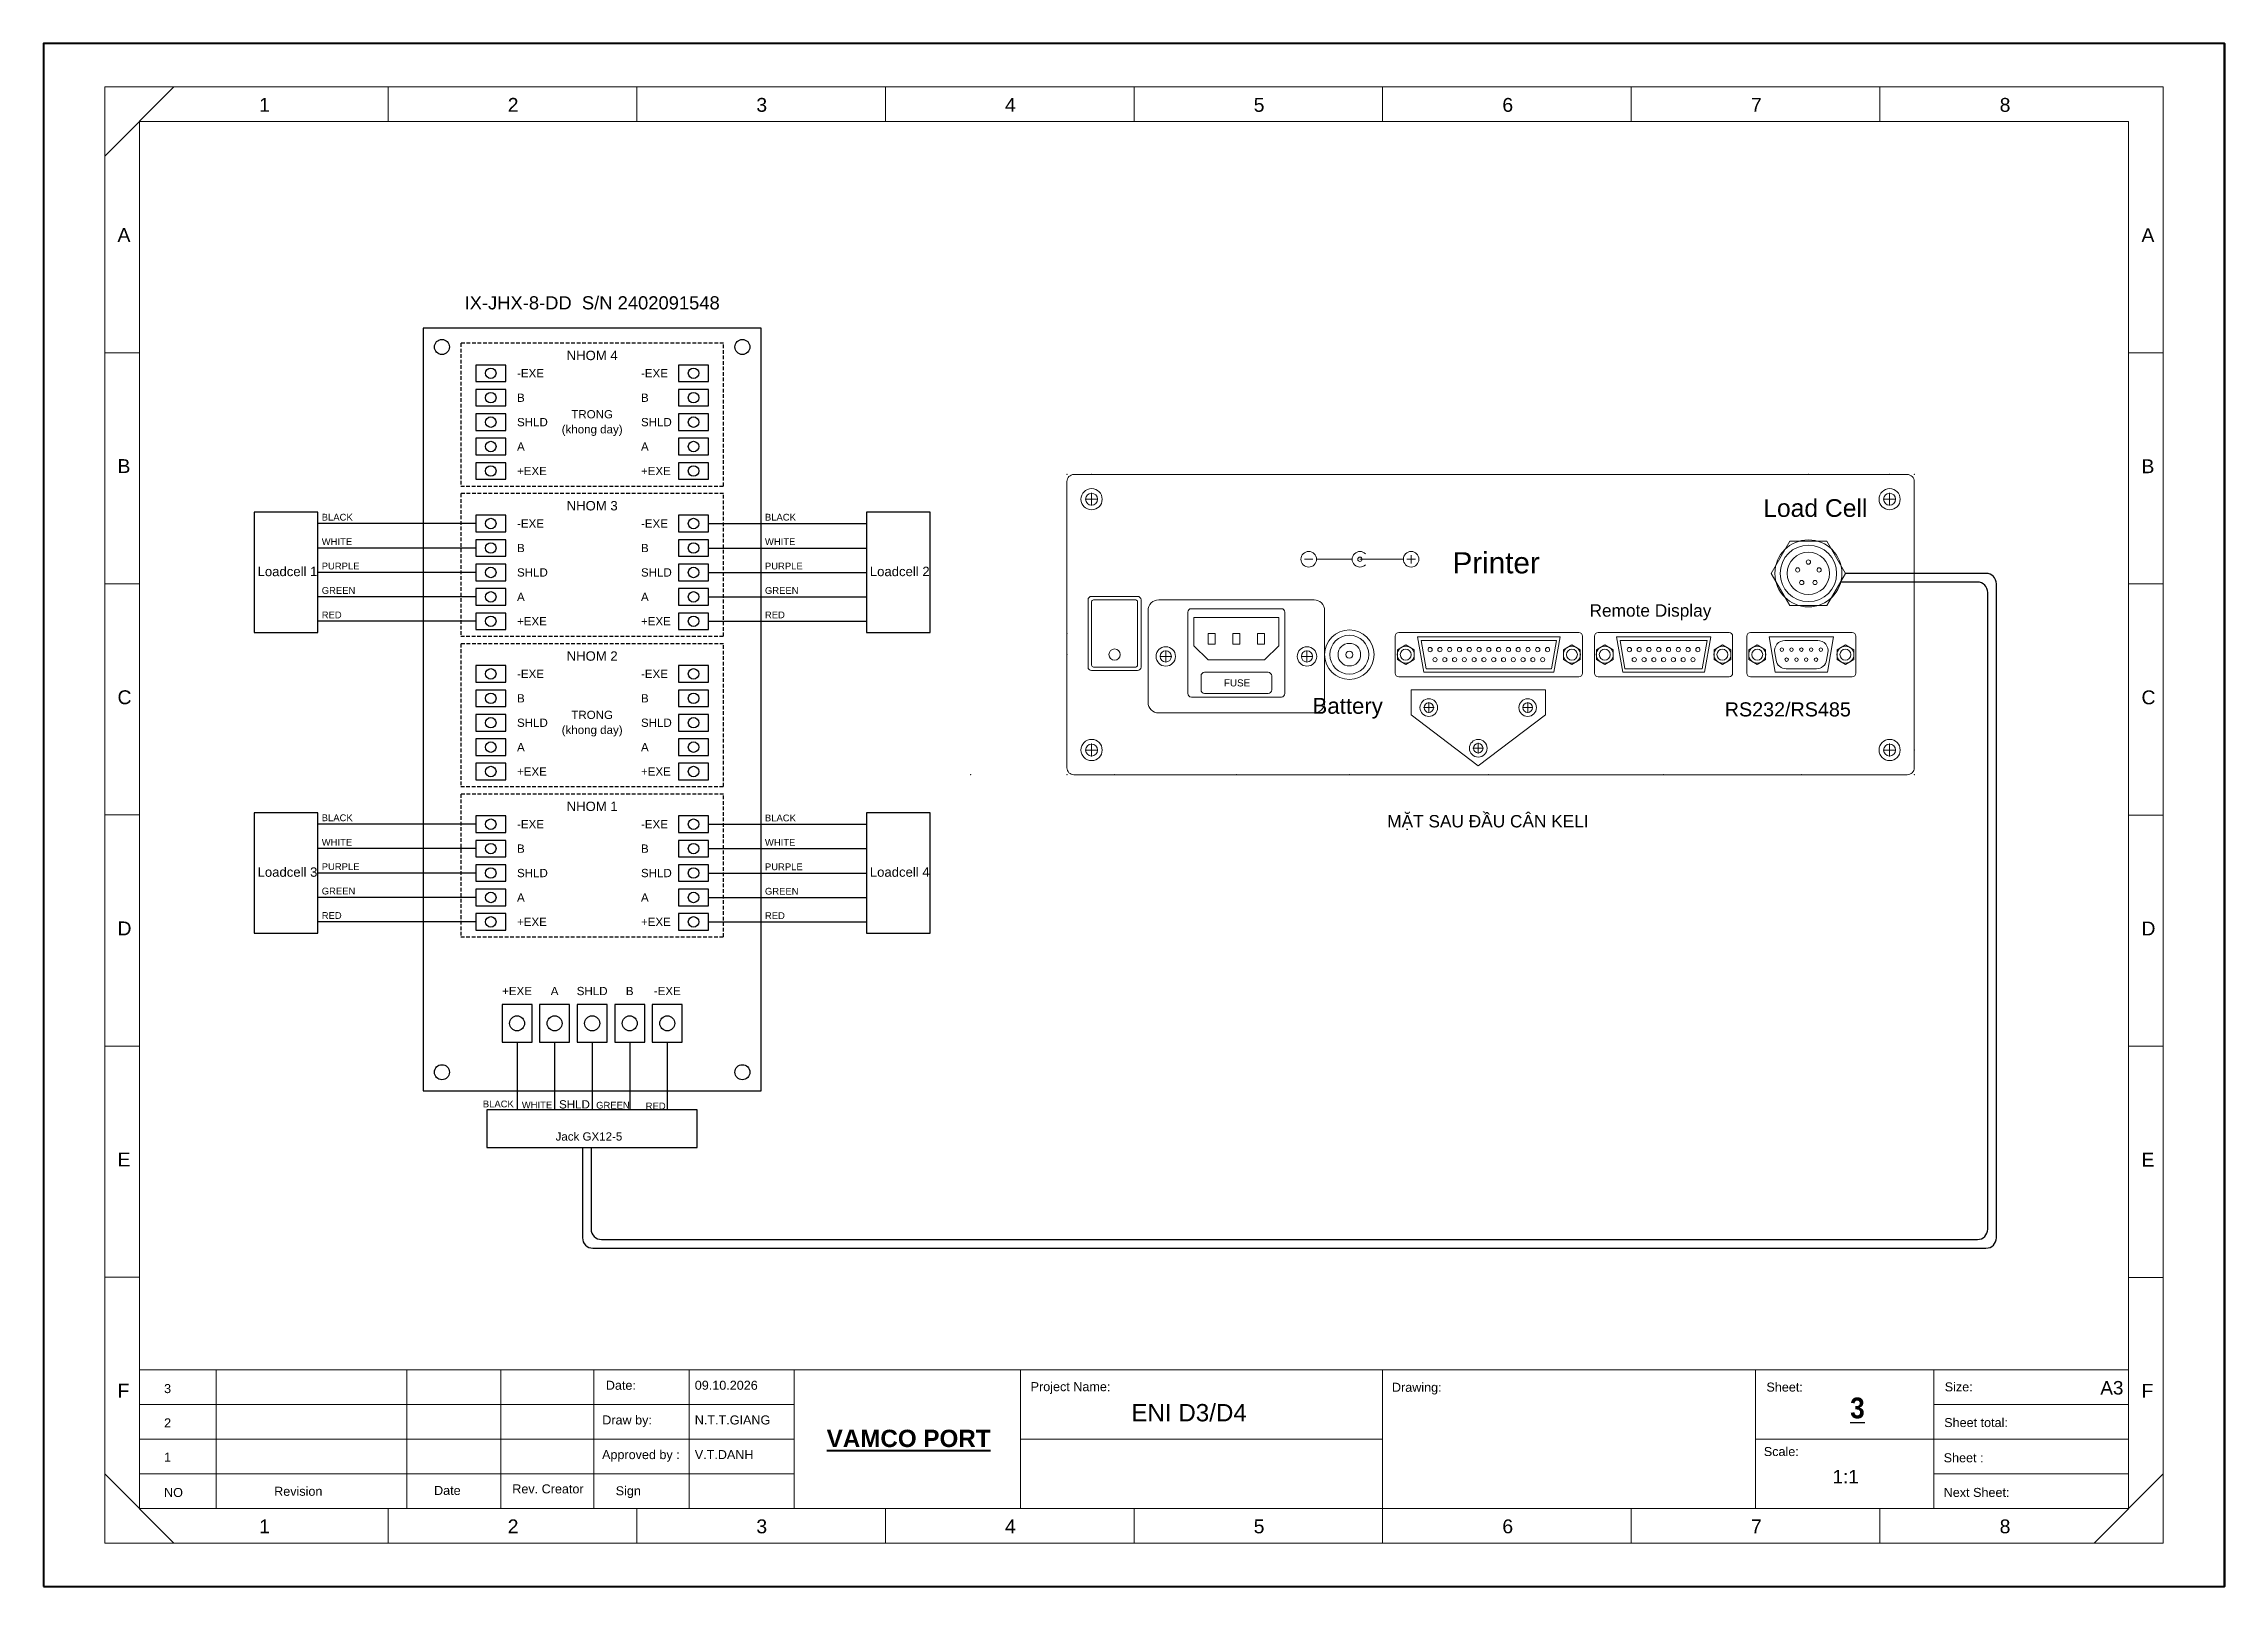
# Model space of a CAD drawing. Header units: millimetres. Extents: x 6750 to 121550, y -28210 to 66060.
# Drawn here: x 14202.2 to 14499.2, y 15806 to 16016 of the extents above; entities that cross this region are included whole.
import ezdxf
from ezdxf.enums import TextEntityAlignment as Align

# ---------------------------------------------------------------- set-up
doc = ezdxf.new("R2010")
doc.units = ezdxf.units.MM
doc.linetypes.add('DASHED', pattern=[0.75, 0.5, -0.25])
for name, color, linetype in [('BOARD', 7, 'Continuous'), ('CABLE', 8, 'Continuous'), ('GROUPBOX', 8, 'DASHED'), ('M.702.Ghi chu', 3, 'Continuous'), ('NOTE', 2, 'Continuous'), ('SYMS', 7, 'Continuous'), ('TERM', 5, 'Continuous'), ('WIRE_BLK', 7, 'Continuous'), ('WIRE_GRN', 3, 'Continuous'), ('WIRE_PUR', 6, 'Continuous'), ('WIRE_RED', 1, 'Continuous'), ('WIRE_WHT', 9, 'Continuous')]:
    doc.layers.add(name, color=color, linetype=linetype)
for name, color, linetype, lineweight, plot in [('CONNECTOR', 4, 'Continuous', 0, False), ('CUTOUT', 1, 'Continuous', 0, False), ('DIM', 5, 'Continuous', 0, False), ('ENGRAVE', 6, 'Continuous', 0, False), ('PANEL', 7, 'Continuous', 0, False), ('SCREW', 3, 'Continuous', 0, False), ('TITLE', 7, 'Continuous', 0, False)]:
    doc.layers.add(name, color=color, linetype=linetype, lineweight=lineweight, plot=plot)
doc.layers.add('DN.1. NET LIEN MANH', color=7, linetype='Continuous', lineweight=40)
doc.layers.add('TEXT', color=1, linetype='Continuous', lineweight=20)
doc.styles.add('ARIAL', font='arial.ttf')
doc.styles.add('PM', font='arial.ttf', dxfattribs={"width": 0.6})
doc.styles.get("Standard").update_dxf_attribs({"font": 'arial.ttf'})

msp = doc.modelspace()

# ---------------------------------------------------------------- texts
at = {"layer": 'ENGRAVE', "style": 'ARIAL'}
for s, height, p in [('Load Cell', 2.4044, (14436.372, 15951.586)), ('Printer', 2.8853, (14394.066, 15943.892)), ('Remote Display', 1.68309, (14412.715, 15938.001)), ('Battery', 2.164, (14374.994, 15924.777)), ('RS232/RS485', 1.92353, (14431.128, 15924.416))]:
    msp.add_text(s, height=height, dxfattribs=at).set_placement(p)
at = {"layer": 'M.702.Ghi chu', "ltscale": 100, "insert": (14449.199, 15831.697), "char_height": 2.82848, "attachment_point": 2, "style": 'PM'}
msp.add_mtext('\\A1;{\\fArial|b1|i0|c0|p34;\\W0.9;\\L3}', dxfattribs=at)
at = {"layer": 'NOTE'}
for s, height, p in [('(khong day)', 1.12535, (14276.887, 15962.949)), ('TRONG', 1.1253, (14276.887, 15964.995)), ('TRONG', 1.1253, (14276.887, 15924.073)), ('(khong day)', 1.12535, (14276.887, 15922.027))]:
    msp.add_text(s, height=height, dxfattribs=at).set_placement(p, align=Align.CENTER)
at = {"layer": 'TEXT'}
for s, height, p in [('IX-JHX-8-DD  S/N 2402091548', 1.79032, (14276.887, 15979.829)), ('NHOM 4', 1.2788, (14276.887, 15972.923)), ('NHOM 3', 1.2788, (14276.887, 15952.463)), ('Loadcell 1', 1.2788, (14235.396, 15943.514)), ('Loadcell 2', 1.2788, (14318.774, 15943.514)), ('NHOM 2', 1.2788, (14276.887, 15932.002)), ('NHOM 1', 1.2788, (14276.887, 15911.541)), ('Loadcell 3', 1.2788, (14235.396, 15902.593)), ('Loadcell 4', 1.2788, (14318.774, 15902.593)), ('+EXE', 1.1253, (14266.657, 15886.476)), ('A', 1.125, (14271.772, 15886.476)), ('SHLD', 1.1253, (14276.887, 15886.476)), ('B', 1.125, (14282.003, 15886.476)), ('-EXE', 1.1253, (14287.118, 15886.476)), ('SHLD', 1.1253, (14274.479, 15871.047)), ('Jack GX12-5', 1.12535, (14276.45, 15866.676))]:
    msp.add_text(s, height=height, dxfattribs=at).set_placement(p, align=Align.CENTER)
for s, height, p in [('-EXE', 1.1253, (14266.657, 15970.57)), ('-EXE', 1.1253, (14283.537, 15970.57)), ('B', 1.125, (14266.657, 15967.245)), ('B', 1.125, (14283.537, 15967.245)), ('SHLD', 1.1253, (14266.657, 15963.921)), ('SHLD', 1.1253, (14283.537, 15963.921)), ('A', 1.125, (14266.657, 15960.596)), ('A', 1.125, (14283.537, 15960.596)), ('+EXE', 1.1253, (14266.657, 15957.271)), ('+EXE', 1.1253, (14283.537, 15957.271)), ('BLACK', 0.9207, (14240.058, 15951.081)), ('BLACK', 0.9207, (14300.417, 15951.081)), ('WHITE', 0.9207, (14240.058, 15947.757)), ('-EXE', 1.1253, (14266.657, 15950.11)), ('-EXE', 1.1253, (14283.537, 15950.11)), ('WHITE', 0.9207, (14300.417, 15947.757)), ('B', 1.125, (14266.657, 15946.785)), ('B', 1.125, (14283.537, 15946.785)), ('PURPLE', 0.9207, (14240.058, 15944.432)), ('SHLD', 1.1253, (14266.657, 15943.46)), ('SHLD', 1.1253, (14283.537, 15943.46)), ('PURPLE', 0.9207, (14300.417, 15944.432)), ('GREEN', 0.9207, (14240.058, 15941.107)), ('A', 1.125, (14266.657, 15940.135)), ('A', 1.125, (14283.537, 15940.135)), ('GREEN', 0.9207, (14300.417, 15941.107)), ('RED', 0.9207, (14240.058, 15937.782)), ('+EXE', 1.1253, (14266.657, 15936.81)), ('+EXE', 1.1253, (14283.537, 15936.81)), ('RED', 0.9207, (14300.417, 15937.782)), ('-EXE', 1.1253, (14266.657, 15929.649)), ('-EXE', 1.1253, (14283.537, 15929.649)), ('B', 1.125, (14266.657, 15926.324)), ('B', 1.125, (14283.537, 15926.324)), ('SHLD', 1.1253, (14266.657, 15922.999)), ('SHLD', 1.1253, (14283.537, 15922.999)), ('A', 1.125, (14266.657, 15919.674)), ('A', 1.125, (14283.537, 15919.674)), ('+EXE', 1.1253, (14266.657, 15916.349)), ('+EXE', 1.1253, (14283.537, 15916.349)), ('BLACK', 0.9207, (14240.058, 15910.16)), ('-EXE', 1.1253, (14266.657, 15909.188)), ('-EXE', 1.1253, (14283.537, 15909.188)), ('BLACK', 0.9207, (14300.417, 15910.139)), ('WHITE', 0.9207, (14240.058, 15906.835)), ('B', 1.125, (14266.657, 15905.863)), ('B', 1.125, (14283.537, 15905.863)), ('WHITE', 0.9207, (14300.417, 15906.814)), ('PURPLE', 0.9207, (14240.058, 15903.51)), ('PURPLE', 0.9207, (14300.417, 15903.489)), ('GREEN', 0.9207, (14240.058, 15900.185)), ('SHLD', 1.1253, (14266.657, 15902.538)), ('SHLD', 1.1253, (14283.537, 15902.538)), ('GREEN', 0.9207, (14300.417, 15900.165)), ('A', 1.125, (14266.657, 15899.213)), ('A', 1.125, (14283.537, 15899.213)), ('RED', 0.9207, (14240.058, 15896.86)), ('+EXE', 1.1253, (14266.657, 15895.888)), ('+EXE', 1.1253, (14283.537, 15895.888)), ('RED', 0.9207, (14300.417, 15896.84)), ('BLACK', 0.9207, (14261.998, 15871.203)), ('WHITE', 0.9207, (14267.303, 15871.074)), ('GREEN', 0.9207, (14277.43, 15871.035)), ('RED', 0.9207, (14284.18, 15870.927))]:
    msp.add_text(s, height=height, dxfattribs=at).set_placement(p)
at = {"layer": 'TEXT', "style": 'ARIAL'}
msp.add_text('FUSE', height=0.9618, dxfattribs=at).set_placement((14362.921, 15928.504))
at = {"layer": 'TITLE', "style": 'ARIAL'}
msp.add_text('MẶT SAU ĐẦU CÂN KELI', height=1.68309, dxfattribs=at).set_placement((14385.161, 15909.312))

# ---------------------------------------------------------------- blocks, each defined once
blk = doc.blocks.new('asdklnakdad')
for p, q in [((16292.99, 3398.33), (16292.99, 3101.33)), ((16712.99, 3398.33), (16292.99, 3398.33)), ((16712.99, 3398.33), (16712.99, 3101.33)), ((16712.99, 3398.33), (16712.99, 3101.33))]:
    blk.add_line(p, q)
at = {"lineweight": 5}
for p, q in [((16318.1, 3389.99), (16304.75, 3376.64)), ((16359.32, 3383.32), (16359.32, 3389.99)), ((16407.21, 3383.32), (16407.21, 3389.99)), ((16455.1, 3383.32), (16455.1, 3389.99)), ((16502.99, 3383.32), (16502.99, 3389.99)), ((16550.88, 3383.32), (16550.88, 3389.99)), ((16598.77, 3383.32), (16598.77, 3389.99)), ((16646.66, 3383.32), (16646.66, 3389.99)), ((16311.43, 3338.82), (16304.75, 3338.82)), ((16701.22, 3338.8), (16694.55, 3338.8)), ((16311.43, 3294.32), (16304.75, 3294.32)), ((16701.22, 3294.3), (16694.55, 3294.3)), ((16311.43, 3249.83), (16304.75, 3249.83)), ((16701.22, 3249.8), (16694.55, 3249.8)), ((16311.43, 3205.33), (16304.75, 3205.33)), ((16701.22, 3205.3), (16694.55, 3205.3)), ((16311.43, 3160.83), (16304.75, 3160.83)), ((16701.22, 3160.81), (16694.55, 3160.81)), ((16311.43, 3143.03), (16694.55, 3143.03)), ((16326.22, 3116.33), (16326.22, 3143.03)), ((16362.92, 3116.33), (16362.92, 3143.03)), ((16381.03, 3116.33), (16381.03, 3143.03)), ((16398.97, 3116.33), (16398.97, 3143.03)), ((16417.32, 3116.33), (16417.32, 3143.03)), ((16437.51, 3116.33), (16437.51, 3143.03)), ((16481.15, 3116.33), (16481.15, 3143.03)), ((16550.88, 3116.33), (16550.88, 3143.03)), ((16622.71, 3116.33), (16622.71, 3143.03)), ((16657.02, 3116.33), (16657.02, 3143.03)), ((16311.43, 3136.36), (16437.51, 3136.36)), ((16657.02, 3136.36), (16694.55, 3136.36)), ((16311.43, 3129.68), (16437.51, 3129.68)), ((16481.15, 3129.68), (16550.88, 3129.68)), ((16622.71, 3129.68), (16694.55, 3129.68)), ((16304.75, 3123.01), (16318.1, 3109.66)), ((16311.43, 3123.01), (16437.51, 3123.01)), ((16657.02, 3123.01), (16694.55, 3123.01)), ((16701.22, 3123.01), (16687.88, 3109.66)), ((16304.75, 3109.66), (16304.75, 3116.33)), ((16311.43, 3116.33), (16694.55, 3116.33)), ((16359.32, 3116.33), (16359.32, 3109.66)), ((16359.32, 3109.66), (16359.32, 3116.33)), ((16407.21, 3116.33), (16407.21, 3109.66)), ((16407.21, 3109.66), (16407.21, 3116.33)), ((16455.1, 3116.33), (16455.1, 3109.66)), ((16455.1, 3109.66), (16455.1, 3116.33)), ((16502.99, 3116.33), (16502.99, 3109.66)), ((16502.99, 3109.66), (16502.99, 3116.33)), ((16550.88, 3116.33), (16550.88, 3109.66)), ((16550.88, 3109.66), (16550.88, 3116.33)), ((16598.77, 3116.33), (16598.77, 3109.66)), ((16598.77, 3109.66), (16598.77, 3116.33)), ((16598.77, 3116.33), (16646.66, 3116.33)), ((16646.66, 3116.33), (16646.66, 3109.66)), ((16646.66, 3109.66), (16646.66, 3116.33)), ((16292.99, 3101.33), (16712.99, 3101.33))]:
    blk.add_line(p, q, dxfattribs=at)
for points in [[(16304.75, 3109.66), (16304.75, 3389.99), (16701.22, 3389.99), (16701.22, 3109.66), (16304.75, 3109.66)], [(16311.43, 3116.33), (16311.43, 3383.32), (16694.55, 3383.32), (16694.55, 3116.33)], [(16481.15, 3143.03), (16437.51, 3143.03), (16437.51, 3116.33), (16481.15, 3116.33)]]:
    blk.add_lwpolyline(points, close=True, dxfattribs=at)
at = {"layer": 'DN.1. NET LIEN MANH'}
blk.add_lwpolyline([(16292.99, 3101.33), (16712.99, 3101.33), (16712.99, 3398.33), (16292.99, 3398.33)], close=True, dxfattribs=at)
at = {"lineweight": 5, "attachment_point": 1}
for s, insert, char_height, width in [('{\\fArial|b0|i0|c0|p34;1}', (16334.48, 3387.87), 2.6698, 8.4244), ('{\\fArial|b0|i0|c0|p34;2}', (16382.37, 3387.87), 2.6698, 8.4244), ('{\\fArial|b0|i0|c0|p34;3}', (16430.26, 3387.87), 2.6698, 8.4244), ('{\\fArial|b0|i0|c0|p34;4}', (16478.15, 3387.87), 2.6698, 8.4244), ('{\\fArial|b0|i0|c0|p34;5}', (16526.04, 3387.87), 2.6698, 8.4244), ('{\\fArial|b0|i0|c0|p34;6}', (16573.93, 3387.87), 2.6698, 8.4244), ('{\\fArial|b0|i0|c0|p34;7}', (16621.82, 3387.87), 2.6698, 8.4244), ('{\\fArial|b0|i0|c0|p34;8}', (16669.71, 3387.87), 2.6698, 8.4244), ('{\\fArial|b0|i0|c0|p34;A}', (16307.22, 3362.83), 2.6698, 8.4244), ('{\\fArial|b0|i0|c0|p34;A}', (16697.02, 3362.8), 2.6698, 8.4244), ('{\\fArial|b0|i0|c0|p34;B}', (16307.22, 3318.33), 2.6698, 8.4244), ('{\\fArial|b0|i0|c0|p34;B}', (16697.02, 3318.3), 2.6698, 8.4244), ('{\\fArial|b0|i0|c0|p34;C}', (16307.22, 3273.83), 2.6698, 8.4244), ('{\\fArial|b0|i0|c0|p34;C}', (16697.02, 3273.81), 2.6698, 8.4244), ('{\\fArial|b0|i0|c0|p34;D}', (16307.22, 3229.33), 2.6698, 8.4244), ('{\\fArial|b0|i0|c0|p34;D}', (16697.02, 3229.31), 2.6698, 8.4244), ('{\\fArial|b0|i0|c0|p34;E}', (16307.22, 3184.84), 2.6698, 8.4244), ('{\\fArial|b0|i0|c0|p34;E}', (16697.02, 3184.81), 2.6698, 8.4244), ('{\\fArial|b0|i0|c0|p34;F}', (16307.22, 3140.34), 2.6698, 8.4244), ('3', (16316.19, 3140.27), 1.74, 27.6235), ('Date:', (16401.27, 3140.91), 1.735, 9.134), ('09.10.2026', (16418.4, 3140.91), 1.735, 27.6235), ('Project Name:', (16483.08, 3140.64), 1.7354, 28.7909), ('Drawing:', (16552.67, 3140.52), 1.735, 28.7909), ('Sheet:', (16624.79, 3140.56), 1.735, 28.7909), ('Size:', (16659.13, 3140.6), 1.735, 8.4244), ('{\\fArial|b0|i0|c0|p34;F}', (16697.02, 3140.31), 2.6698, 8.4244), ('2', (16316.19, 3133.67), 1.74, 27.6235), ('Draw by:', (16400.58, 3134.23), 1.735, 27.6235), ('N.T.T.GIANG', (16418.4, 3134.23), 1.7354, 27.6235), ('Sheet total:', (16659.03, 3133.73), 1.7354, 12.8616), ('1', (16316.19, 3127.07), 1.74, 27.6235), ('Approved by :', (16400.54, 3127.56), 1.7354, 27.6235), ('V.T.DANH', (16418.4, 3127.56), 1.735, 27.6235), ('Scale:', (16624.29, 3128.15), 1.735, 28.7909), ('Sheet :', (16658.93, 3126.95), 1.735, 8.4244), ('Date', (16368.19, 3120.66), 1.735, 27.6235), ('{\\fArial|b0|i0|c0|p34;Rev. Creator}', (16383.25, 3120.96), 1.7354, 29.9885), ('Sign', (16403.17, 3120.59), 1.735, 27.6235), ('NO', (16316.19, 3120.27), 1.735, 27.6235), ('Revision', (16337.39, 3120.5), 1.735, 27.6235), ('Next Sheet:', (16658.93, 3120.28), 1.7354, 16.6527), ('{\\fArial|b0|i0|c0|p34;1}', (16334.48, 3114.21), 2.6698, 8.4244), ('{\\fArial|b0|i0|c0|p34;2}', (16382.37, 3114.21), 2.6698, 8.4244), ('{\\fArial|b0|i0|c0|p34;3}', (16430.26, 3114.21), 2.6698, 8.4244), ('{\\fArial|b0|i0|c0|p34;4}', (16478.15, 3114.21), 2.6698, 8.4244), ('{\\fArial|b0|i0|c0|p34;5}', (16526.04, 3114.21), 2.6698, 8.4244), ('{\\fArial|b0|i0|c0|p34;6}', (16573.93, 3114.21), 2.6698, 8.4244), ('{\\fArial|b0|i0|c0|p34;7}', (16621.82, 3114.21), 2.6698, 8.4244), ('{\\fArial|b0|i0|c0|p34;8}', (16669.71, 3114.21), 2.6698, 8.4244)]:
    blk.add_mtext(s, dxfattribs=dict(at, insert=insert, char_height=char_height, width=width))
at = {"layer": 'DN.1. NET LIEN MANH', "attachment_point": 1}
for s, insert, char_height, width in [('A3', (16689.1, 3140.86), 2.6, 5.5322), ('ENI D3/D4', (16502.47, 3136.43), 3.333, 61.0927), ('{\\fArial|b1|i0|c0|p34;\\LVAMCO PORT}', (16443.8, 3131.48), 3.3333, 31.9027), ('1:1', (16637.53, 3123.75), 2.6, 5.5322)]:
    blk.add_mtext(s, dxfattribs=dict(at, insert=insert, char_height=char_height, width=width))
blk = doc.blocks.new('WDDOT')
for radius in [0.03, 0.0187, 0.00929]:
    blk.add_circle((0, 0), radius)

# ---------------------------------------------------------------- linework, layer by layer
for p, q in [((14465.529, 15942.713), (14446.935, 15942.713)), ((14466.708, 15943.892), (14447.571, 15943.892)), ((14468.122, 15853.443), (14468.122, 15942.478)), ((14466.944, 15854.622), (14466.944, 15941.299)), ((14275.566, 15865.76), (14275.566, 15853.443)), ((14276.744, 15865.76), (14276.744, 15854.622)), ((14276.98, 15852.029), (14466.708, 15852.029)), ((14278.159, 15853.207), (14465.529, 15853.207))]:
    msp.add_line(p, q)
for centre, start, end in [((14465.529, 15941.299), 0, 90), ((14466.708, 15942.478), 0, 90), ((14276.98, 15853.443), 180, 270), ((14278.159, 15854.622), 180, 270), ((14465.529, 15854.622), 270, 0), ((14466.708, 15853.443), 270, 0)]:
    msp.add_arc(centre, 1.414, start, end)
at = {"layer": 'BOARD'}
for p, q in [((14299.906, 15977.271), (14253.869, 15977.271)), ((14253.869, 15977.271), (14253.869, 15873.433)), ((14299.906, 15873.433), (14299.906, 15977.271)), ((14253.869, 15873.433), (14299.906, 15873.433))]:
    msp.add_line(p, q, dxfattribs=at)
for centre in [(14256.427, 15974.714), (14297.348, 15974.714), (14256.427, 15875.99), (14297.348, 15875.99)]:
    msp.add_circle(centre, 1.023, dxfattribs=at)
at = {"layer": 'CABLE'}
for p, q in [((14239.546, 15952.207), (14230.851, 15952.207)), ((14230.851, 15952.207), (14230.851, 15935.838)), ((14239.546, 15935.838), (14239.546, 15952.207)), ((14322.924, 15952.207), (14314.228, 15952.207)), ((14314.228, 15952.207), (14314.228, 15935.838)), ((14322.924, 15935.838), (14322.924, 15952.207)), ((14230.851, 15935.838), (14239.546, 15935.838)), ((14314.228, 15935.838), (14322.924, 15935.838)), ((14239.546, 15911.285), (14230.851, 15911.285)), ((14230.851, 15911.285), (14230.851, 15894.916)), ((14239.546, 15894.916), (14239.546, 15911.285)), ((14322.924, 15911.285), (14314.228, 15911.285)), ((14314.228, 15911.285), (14314.228, 15894.916)), ((14322.924, 15894.916), (14322.924, 15911.285)), ((14230.851, 15894.916), (14239.546, 15894.916)), ((14314.228, 15894.916), (14322.924, 15894.916)), ((14291.21, 15870.875), (14262.565, 15870.875)), ((14262.565, 15870.875), (14262.565, 15865.76)), ((14291.21, 15865.76), (14291.21, 15870.875)), ((14262.565, 15865.76), (14291.21, 15865.76))]:
    msp.add_line(p, q, dxfattribs=at)
at = {"layer": 'CONNECTOR'}
for points in [[(14447.571, 15943.892), (14445.046, 15948.265), (14439.997, 15948.265), (14437.472, 15943.892), (14439.997, 15939.519), (14445.046, 15939.519)], [(14358.848, 15937.881), (14370.389, 15937.881), (14370.389, 15934.034), (14368.465, 15932.11), (14360.771, 15932.11), (14358.848, 15934.034)], [(14360.771, 15935.717), (14361.733, 15935.717), (14361.733, 15934.274), (14360.771, 15934.274)], [(14364.137, 15935.717), (14365.099, 15935.717), (14365.099, 15934.274), (14364.137, 15934.274)], [(14367.504, 15935.717), (14368.465, 15935.717), (14368.465, 15934.274), (14367.504, 15934.274)], [(14389.768, 15934.755), (14408.234, 15934.755), (14407.556, 15930.908), (14390.447, 15930.908)], [(14416.866, 15934.755), (14428.744, 15934.755), (14428.066, 15930.908), (14417.545, 15930.908)], [(14388.422, 15928.023), (14406.696, 15928.023), (14406.696, 15924.656), (14397.559, 15917.684), (14388.422, 15924.656)]]:
    msp.add_lwpolyline(points, close=True, dxfattribs=at)
for points in [[(14344.902, 15930.668), (14351.154, 15930.668, 0.4142136), (14351.634, 15931.148), (14351.634, 15940.285, 0.4142136), (14351.154, 15940.766), (14344.902, 15940.766, 0.4142136), (14344.421, 15940.285), (14344.421, 15931.148, 0.4142136)], [(14354.039, 15924.897), (14375.198, 15924.897, 0.4142136), (14376.64, 15926.34), (14376.64, 15938.843, 0.4142136), (14375.198, 15940.285), (14354.039, 15940.285, 0.4142136), (14352.596, 15938.843), (14352.596, 15926.34, 0.4142136)], [(14386.739, 15929.826), (14411.264, 15929.826, 0.4142136), (14411.745, 15930.307), (14411.745, 15935.356, 0.4142136), (14411.264, 15935.837), (14386.739, 15935.837, 0.4142136), (14386.258, 15935.356), (14386.258, 15930.307, 0.4142136)], [(14413.885, 15929.826), (14431.725, 15929.826, 0.4142136), (14432.206, 15930.307), (14432.206, 15935.356, 0.4142136), (14431.725, 15935.837), (14413.885, 15935.837, 0.4142136), (14413.404, 15935.356), (14413.404, 15930.307, 0.4142136)], [(14434.635, 15929.826), (14448.484, 15929.826, 0.4142136), (14448.965, 15930.307), (14448.965, 15935.356, 0.4142136), (14448.484, 15935.837), (14434.635, 15935.837, 0.4142136), (14434.154, 15935.356), (14434.154, 15930.307, 0.4142136)], [(14439.326, 15934.755), (14443.793, 15934.755, -0.4663077), (14445.186, 15933.095), (14445.006, 15932.077, -0.3639702), (14443.614, 15930.908), (14439.505, 15930.908, -0.3639702), (14438.113, 15932.077), (14437.933, 15933.095, -0.4663077)], [(14360.29, 15927.542), (14368.946, 15927.542, 0.4142136), (14369.427, 15928.023), (14369.427, 15929.946, 0.4142136), (14368.946, 15930.427), (14360.29, 15930.427, 0.4142136), (14359.809, 15929.946), (14359.809, 15928.023, 0.4142136)]]:
    msp.add_lwpolyline(points, format="xyb", close=True, dxfattribs=at)
for centre, radius in [((14442.521, 15943.892), 4.568), ((14442.521, 15943.892), 2.885), ((14442.521, 15945.431), 0.289), ((14441.058, 15944.367), 0.289), ((14441.617, 15942.647), 0.289), ((14443.426, 15942.647), 0.289), ((14443.985, 15944.367), 0.289), ((14348.028, 15932.831), 0.769), ((14380.007, 15932.831), 3.366), ((14380.007, 15932.831), 1.539), ((14391.009, 15933.514), 0.289), ((14392.341, 15933.514), 0.289), ((14393.673, 15933.514), 0.289), ((14395.005, 15933.514), 0.289), ((14396.337, 15933.514), 0.289), ((14397.669, 15933.514), 0.289), ((14399.001, 15933.514), 0.289), ((14400.333, 15933.514), 0.289), ((14401.665, 15933.514), 0.289), ((14402.998, 15933.514), 0.289), ((14404.33, 15933.514), 0.289), ((14405.662, 15933.514), 0.289), ((14406.994, 15933.514), 0.289), ((14418.143, 15933.514), 0.289), ((14419.475, 15933.514), 0.289), ((14420.807, 15933.514), 0.289), ((14422.139, 15933.514), 0.289), ((14423.471, 15933.514), 0.289), ((14424.803, 15933.514), 0.289), ((14426.135, 15933.514), 0.289), ((14427.467, 15933.514), 0.289), ((14438.895, 15933.514), 0.24), ((14440.227, 15933.514), 0.24), ((14441.56, 15933.514), 0.24), ((14442.892, 15933.514), 0.24), ((14444.224, 15933.514), 0.24), ((14380.007, 15932.831), 0.481), ((14391.675, 15932.149), 0.289), ((14393.007, 15932.149), 0.289), ((14394.339, 15932.149), 0.289), ((14395.671, 15932.149), 0.289), ((14397.003, 15932.149), 0.289), ((14398.335, 15932.149), 0.289), ((14399.667, 15932.149), 0.289), ((14400.999, 15932.149), 0.289), ((14402.332, 15932.149), 0.289), ((14403.664, 15932.149), 0.289), ((14404.996, 15932.149), 0.289), ((14406.328, 15932.149), 0.289), ((14418.809, 15932.149), 0.289), ((14420.141, 15932.149), 0.289), ((14421.473, 15932.149), 0.289), ((14422.805, 15932.149), 0.289), ((14424.137, 15932.149), 0.289), ((14425.469, 15932.149), 0.289), ((14426.801, 15932.149), 0.289), ((14439.561, 15932.149), 0.24), ((14440.894, 15932.149), 0.24), ((14442.226, 15932.149), 0.24), ((14443.558, 15932.149), 0.24)]:
    msp.add_circle(centre, radius, dxfattribs=at)
at = {"layer": 'CUTOUT'}
for points in [[(14345.143, 15931.148), (14350.913, 15931.148, 0.4142136), (14351.154, 15931.389), (14351.154, 15940.045, 0.4142136), (14350.913, 15940.285), (14345.143, 15940.285, 0.4142136), (14344.902, 15940.045), (14344.902, 15931.389, 0.4142136)], [(14358.487, 15927.061), (14370.75, 15927.061, 0.4142136), (14371.23, 15927.542), (14371.23, 15938.602, 0.4142136), (14370.75, 15939.083), (14358.487, 15939.083, 0.4142136), (14358.006, 15938.602), (14358.006, 15927.542, 0.4142136)]]:
    msp.add_lwpolyline(points, format="xyb", close=True, dxfattribs=at)
for points in [[(14389.288, 15935.236), (14408.715, 15935.236), (14407.867, 15930.427), (14390.135, 15930.427)], [(14416.385, 15935.236), (14429.225, 15935.236), (14428.377, 15930.427), (14417.233, 15930.427)], [(14437.159, 15935.236), (14445.96, 15935.236), (14445.112, 15930.427), (14438.007, 15930.427)]]:
    msp.add_lwpolyline(points, close=True, dxfattribs=at)
for centre, radius in [((14344.902, 15953.99), 0.818), ((14453.582, 15953.99), 0.818), ((14442.521, 15943.892), 3.847), ((14380.007, 15932.831), 2.645), ((14387.691, 15932.831), 0.745), ((14410.312, 15932.831), 0.745), ((14414.794, 15932.831), 0.745), ((14430.817, 15932.831), 0.745), ((14435.551, 15932.831), 0.745), ((14447.568, 15932.831), 0.745), ((14355.001, 15932.591), 0.769), ((14374.236, 15932.591), 0.769), ((14390.826, 15925.618), 0.649), ((14404.291, 15925.618), 0.649), ((14344.902, 15919.848), 0.818), ((14397.559, 15920.088), 0.649), ((14453.582, 15919.848), 0.818)]:
    msp.add_circle(centre, radius, dxfattribs=at)
at = {"layer": 'DIM'}
for p in [(14341.536, 15957.356), (14341.536, 15957.356), (14341.536, 15957.356), (14344.902, 15957.356), (14442.521, 15957.356), (14453.582, 15957.356), (14456.948, 15957.356), (14456.948, 15943.892), (14341.536, 15935.717), (14341.536, 15932.831), (14456.948, 15919.848), (14328.432, 15916.481), (14341.536, 15916.481), (14341.536, 15916.481), (14341.536, 15916.481), (14341.536, 15916.481), (14341.536, 15916.481), (14348.028, 15916.481), (14348.028, 15916.481), (14364.618, 15916.481), (14364.618, 15916.481), (14380.007, 15916.481), (14380.007, 15916.481), (14399.001, 15916.481), (14399.001, 15916.481), (14422.805, 15916.481), (14422.805, 15916.481), (14441.56, 15916.481), (14456.948, 15916.481), (14456.948, 15916.481), (14456.948, 15916.481)]:
    msp.add_point(p, dxfattribs=at)
at = {"layer": 'ENGRAVE'}
for p, q in [((14373.899, 15945.815), (14375.053, 15945.815)), ((14375.534, 15945.815), (14380.391, 15945.815)), ((14381.449, 15945.815), (14387.364, 15945.815)), ((14387.845, 15945.815), (14388.999, 15945.815)), ((14388.422, 15945.238), (14388.422, 15946.392))]:
    msp.add_line(p, q, dxfattribs=at)
for centre, radius in [((14374.476, 15945.815), 1.058), ((14381.449, 15945.815), 0.289), ((14388.422, 15945.815), 1.058)]:
    msp.add_circle(centre, radius, dxfattribs=at)
msp.add_arc((14381.449, 15945.815), 1.058, 45, 315, dxfattribs=at)
at = {"layer": 'GROUPBOX'}
for p, q in [((14294.791, 15975.225), (14258.984, 15975.225)), ((14258.984, 15975.225), (14258.984, 15955.787)), ((14294.791, 15955.787), (14294.791, 15975.225)), ((14258.984, 15955.787), (14294.791, 15955.787)), ((14294.791, 15954.764), (14258.984, 15954.764)), ((14258.984, 15954.764), (14258.984, 15935.327)), ((14294.791, 15935.327), (14294.791, 15954.764)), ((14258.984, 15935.327), (14294.791, 15935.327)), ((14294.791, 15934.304), (14258.984, 15934.304)), ((14258.984, 15934.304), (14258.984, 15914.866)), ((14294.791, 15914.866), (14294.791, 15934.304)), ((14258.984, 15914.866), (14294.791, 15914.866)), ((14294.791, 15913.843), (14258.984, 15913.843)), ((14258.984, 15913.843), (14258.984, 15894.405)), ((14294.791, 15894.405), (14294.791, 15913.843)), ((14258.984, 15894.405), (14294.791, 15894.405))]:
    msp.add_line(p, q, dxfattribs=at)
at = {"layer": 'PANEL'}
msp.add_lwpolyline([(14342.498, 15916.481), (14455.986, 15916.481, 0.4142136), (14456.948, 15917.443), (14456.948, 15956.395, 0.4142136), (14455.986, 15957.356), (14342.498, 15957.356, 0.4142136), (14341.536, 15956.395), (14341.536, 15917.443, 0.4142136)], format="xyb", close=True, dxfattribs=at)
at = {"layer": 'SCREW'}
for p, q in [((14344.902, 15953.125), (14344.902, 15954.856)), ((14453.582, 15953.125), (14453.582, 15954.856)), ((14344.036, 15953.99), (14345.768, 15953.99)), ((14452.716, 15953.99), (14454.447, 15953.99)), ((14354.207, 15932.591), (14355.794, 15932.591)), ((14355.001, 15931.798), (14355.001, 15933.384)), ((14373.442, 15932.591), (14375.029, 15932.591)), ((14374.236, 15931.798), (14374.236, 15933.384)), ((14390.105, 15925.618), (14391.548, 15925.618)), ((14390.826, 15924.897), (14390.826, 15926.34)), ((14403.57, 15925.618), (14405.012, 15925.618)), ((14404.291, 15924.897), (14404.291, 15926.34)), ((14344.036, 15919.848), (14345.768, 15919.848)), ((14344.902, 15918.982), (14344.902, 15920.713)), ((14396.837, 15920.088), (14398.28, 15920.088)), ((14397.559, 15919.367), (14397.559, 15920.809)), ((14452.716, 15919.848), (14454.447, 15919.848)), ((14453.582, 15918.982), (14453.582, 15920.713))]:
    msp.add_line(p, q, dxfattribs=at)
for points in [[(14388.836, 15933.493), (14387.691, 15934.154), (14386.546, 15933.493), (14386.546, 15932.17), (14387.691, 15931.509), (14388.836, 15932.17)], [(14411.457, 15933.493), (14410.312, 15934.154), (14409.167, 15933.493), (14409.167, 15932.17), (14410.312, 15931.509), (14411.457, 15932.17)], [(14415.939, 15933.493), (14414.794, 15934.154), (14413.648, 15933.493), (14413.648, 15932.17), (14414.794, 15931.509), (14415.939, 15932.17)], [(14431.962, 15933.493), (14430.817, 15934.154), (14429.671, 15933.493), (14429.671, 15932.17), (14430.817, 15931.509), (14431.962, 15932.17)], [(14436.696, 15933.493), (14435.551, 15934.154), (14434.406, 15933.493), (14434.406, 15932.17), (14435.551, 15931.509), (14436.696, 15932.17)], [(14448.713, 15933.493), (14447.568, 15934.154), (14446.423, 15933.493), (14446.423, 15932.17), (14447.568, 15931.509), (14448.713, 15932.17)]]:
    msp.add_lwpolyline(points, close=True, dxfattribs=at)
for centre, radius in [((14344.902, 15953.99), 1.443), ((14453.582, 15953.99), 1.443), ((14355.001, 15932.591), 1.322), ((14374.236, 15932.591), 1.322), ((14387.691, 15932.831), 1.154), ((14410.312, 15932.831), 1.154), ((14414.794, 15932.831), 1.154), ((14430.817, 15932.831), 1.154), ((14435.551, 15932.831), 1.154), ((14447.568, 15932.831), 1.154), ((14390.826, 15925.618), 1.202), ((14404.291, 15925.618), 1.202), ((14344.902, 15919.848), 1.443), ((14397.559, 15920.088), 1.202), ((14453.582, 15919.848), 1.443)]:
    msp.add_circle(centre, radius, dxfattribs=at)
at = {"layer": 'TERM'}
for p, q in [((14265.122, 15972.258), (14261.03, 15972.258)), ((14261.03, 15972.258), (14261.03, 15970.008)), ((14265.122, 15970.008), (14265.122, 15972.258)), ((14292.745, 15972.258), (14288.652, 15972.258)), ((14288.652, 15972.258), (14288.652, 15970.008)), ((14292.745, 15970.008), (14292.745, 15972.258)), ((14261.03, 15970.008), (14265.122, 15970.008)), ((14288.652, 15970.008), (14292.745, 15970.008)), ((14265.122, 15968.934), (14261.03, 15968.934)), ((14261.03, 15968.934), (14261.03, 15966.683)), ((14261.03, 15966.683), (14265.122, 15966.683)), ((14265.122, 15966.683), (14265.122, 15968.934)), ((14292.745, 15968.934), (14288.652, 15968.934)), ((14288.652, 15968.934), (14288.652, 15966.683)), ((14288.652, 15966.683), (14292.745, 15966.683)), ((14292.745, 15966.683), (14292.745, 15968.934)), ((14265.122, 15965.609), (14261.03, 15965.609)), ((14261.03, 15965.609), (14261.03, 15963.358)), ((14261.03, 15963.358), (14265.122, 15963.358)), ((14265.122, 15963.358), (14265.122, 15965.609)), ((14292.745, 15965.609), (14288.652, 15965.609)), ((14288.652, 15965.609), (14288.652, 15963.358)), ((14288.652, 15963.358), (14292.745, 15963.358)), ((14292.745, 15963.358), (14292.745, 15965.609)), ((14265.122, 15962.284), (14261.03, 15962.284)), ((14261.03, 15962.284), (14261.03, 15960.033)), ((14265.122, 15960.033), (14265.122, 15962.284)), ((14292.745, 15962.284), (14288.652, 15962.284)), ((14288.652, 15962.284), (14288.652, 15960.033)), ((14292.745, 15960.033), (14292.745, 15962.284)), ((14261.03, 15960.033), (14265.122, 15960.033)), ((14265.122, 15958.959), (14261.03, 15958.959)), ((14261.03, 15958.959), (14261.03, 15956.708)), ((14265.122, 15956.708), (14265.122, 15958.959)), ((14288.652, 15960.033), (14292.745, 15960.033)), ((14292.745, 15958.959), (14288.652, 15958.959)), ((14288.652, 15958.959), (14288.652, 15956.708)), ((14292.745, 15956.708), (14292.745, 15958.959)), ((14261.03, 15956.708), (14265.122, 15956.708)), ((14288.652, 15956.708), (14292.745, 15956.708)), ((14265.122, 15951.798), (14261.03, 15951.798)), ((14261.03, 15951.798), (14261.03, 15949.547)), ((14265.122, 15949.547), (14265.122, 15951.798)), ((14292.745, 15951.798), (14288.652, 15951.798)), ((14288.652, 15951.798), (14288.652, 15949.547)), ((14292.745, 15949.547), (14292.745, 15951.798)), ((14261.03, 15949.547), (14265.122, 15949.547)), ((14265.122, 15948.473), (14261.03, 15948.473)), ((14261.03, 15948.473), (14261.03, 15946.222)), ((14265.122, 15946.222), (14265.122, 15948.473)), ((14288.652, 15949.547), (14292.745, 15949.547)), ((14292.745, 15948.473), (14288.652, 15948.473)), ((14288.652, 15948.473), (14288.652, 15946.222)), ((14292.745, 15946.222), (14292.745, 15948.473)), ((14261.03, 15946.222), (14265.122, 15946.222)), ((14288.652, 15946.222), (14292.745, 15946.222)), ((14265.122, 15945.148), (14261.03, 15945.148)), ((14261.03, 15945.148), (14261.03, 15942.897)), ((14261.03, 15942.897), (14265.122, 15942.897)), ((14265.122, 15942.897), (14265.122, 15945.148)), ((14292.745, 15945.148), (14288.652, 15945.148)), ((14288.652, 15945.148), (14288.652, 15942.897)), ((14288.652, 15942.897), (14292.745, 15942.897)), ((14292.745, 15942.897), (14292.745, 15945.148)), ((14265.122, 15941.823), (14261.03, 15941.823)), ((14261.03, 15941.823), (14261.03, 15939.572)), ((14261.03, 15939.572), (14265.122, 15939.572)), ((14265.122, 15939.572), (14265.122, 15941.823)), ((14292.745, 15941.823), (14288.652, 15941.823)), ((14288.652, 15941.823), (14288.652, 15939.572)), ((14288.652, 15939.572), (14292.745, 15939.572)), ((14292.745, 15939.572), (14292.745, 15941.823)), ((14265.122, 15938.498), (14261.03, 15938.498)), ((14261.03, 15938.498), (14261.03, 15936.247)), ((14265.122, 15936.247), (14265.122, 15938.498)), ((14292.745, 15938.498), (14288.652, 15938.498)), ((14288.652, 15938.498), (14288.652, 15936.247)), ((14292.745, 15936.247), (14292.745, 15938.498)), ((14261.03, 15936.247), (14265.122, 15936.247)), ((14288.652, 15936.247), (14292.745, 15936.247)), ((14265.122, 15931.337), (14261.03, 15931.337)), ((14261.03, 15931.337), (14261.03, 15929.086)), ((14265.122, 15929.086), (14265.122, 15931.337)), ((14292.745, 15931.337), (14288.652, 15931.337)), ((14288.652, 15931.337), (14288.652, 15929.086)), ((14292.745, 15929.086), (14292.745, 15931.337)), ((14261.03, 15929.086), (14265.122, 15929.086)), ((14265.122, 15928.012), (14261.03, 15928.012)), ((14261.03, 15928.012), (14261.03, 15925.761)), ((14265.122, 15925.761), (14265.122, 15928.012)), ((14288.652, 15929.086), (14292.745, 15929.086)), ((14292.745, 15928.012), (14288.652, 15928.012)), ((14288.652, 15928.012), (14288.652, 15925.761)), ((14292.745, 15925.761), (14292.745, 15928.012)), ((14261.03, 15925.761), (14265.122, 15925.761)), ((14265.122, 15924.687), (14261.03, 15924.687)), ((14261.03, 15924.687), (14261.03, 15922.436)), ((14265.122, 15922.436), (14265.122, 15924.687)), ((14288.652, 15925.761), (14292.745, 15925.761)), ((14292.745, 15924.687), (14288.652, 15924.687)), ((14288.652, 15924.687), (14288.652, 15922.436)), ((14292.745, 15922.436), (14292.745, 15924.687)), ((14261.03, 15922.436), (14265.122, 15922.436)), ((14288.652, 15922.436), (14292.745, 15922.436)), ((14265.122, 15921.362), (14261.03, 15921.362)), ((14261.03, 15921.362), (14261.03, 15919.111)), ((14261.03, 15919.111), (14265.122, 15919.111)), ((14265.122, 15919.111), (14265.122, 15921.362)), ((14292.745, 15921.362), (14288.652, 15921.362)), ((14288.652, 15921.362), (14288.652, 15919.111)), ((14288.652, 15919.111), (14292.745, 15919.111)), ((14292.745, 15919.111), (14292.745, 15921.362)), ((14265.122, 15918.037), (14261.03, 15918.037)), ((14261.03, 15918.037), (14261.03, 15915.787)), ((14261.03, 15915.787), (14265.122, 15915.787)), ((14265.122, 15915.787), (14265.122, 15918.037)), ((14292.745, 15918.037), (14288.652, 15918.037)), ((14288.652, 15918.037), (14288.652, 15915.787)), ((14288.652, 15915.787), (14292.745, 15915.787)), ((14292.745, 15915.787), (14292.745, 15918.037)), ((14265.122, 15910.876), (14261.03, 15910.876)), ((14261.03, 15910.876), (14261.03, 15908.625)), ((14265.122, 15908.625), (14265.122, 15910.876)), ((14292.745, 15910.876), (14288.652, 15910.876)), ((14288.652, 15910.876), (14288.652, 15908.625)), ((14292.745, 15908.625), (14292.745, 15910.876)), ((14261.03, 15908.625), (14265.122, 15908.625)), ((14265.122, 15907.551), (14261.03, 15907.551)), ((14261.03, 15907.551), (14261.03, 15905.3)), ((14265.122, 15905.3), (14265.122, 15907.551)), ((14288.652, 15908.625), (14292.745, 15908.625)), ((14292.745, 15907.551), (14288.652, 15907.551)), ((14288.652, 15907.551), (14288.652, 15905.3)), ((14292.745, 15905.3), (14292.745, 15907.551)), ((14261.03, 15905.3), (14265.122, 15905.3)), ((14265.122, 15904.226), (14261.03, 15904.226)), ((14261.03, 15904.226), (14261.03, 15901.975)), ((14265.122, 15901.975), (14265.122, 15904.226)), ((14288.652, 15905.3), (14292.745, 15905.3)), ((14292.745, 15904.226), (14288.652, 15904.226)), ((14288.652, 15904.226), (14288.652, 15901.975)), ((14292.745, 15901.975), (14292.745, 15904.226)), ((14261.03, 15901.975), (14265.122, 15901.975)), ((14265.122, 15900.901), (14261.03, 15900.901)), ((14261.03, 15900.901), (14261.03, 15898.651)), ((14265.122, 15898.651), (14265.122, 15900.901)), ((14288.652, 15901.975), (14292.745, 15901.975)), ((14292.745, 15900.901), (14288.652, 15900.901)), ((14288.652, 15900.901), (14288.652, 15898.651)), ((14292.745, 15898.651), (14292.745, 15900.901)), ((14261.03, 15898.651), (14265.122, 15898.651)), ((14288.652, 15898.651), (14292.745, 15898.651)), ((14265.122, 15897.576), (14261.03, 15897.576)), ((14261.03, 15897.576), (14261.03, 15895.326)), ((14261.03, 15895.326), (14265.122, 15895.326)), ((14265.122, 15895.326), (14265.122, 15897.576)), ((14292.745, 15897.576), (14288.652, 15897.576)), ((14288.652, 15897.576), (14288.652, 15895.326)), ((14288.652, 15895.326), (14292.745, 15895.326)), ((14292.745, 15895.326), (14292.745, 15897.576)), ((14268.703, 15885.198), (14264.611, 15885.198)), ((14264.611, 15885.198), (14264.611, 15880.082)), ((14268.703, 15880.082), (14268.703, 15885.198)), ((14273.818, 15885.198), (14269.726, 15885.198)), ((14269.726, 15885.198), (14269.726, 15880.082)), ((14273.818, 15880.082), (14273.818, 15885.198)), ((14278.933, 15885.198), (14274.841, 15885.198)), ((14274.841, 15885.198), (14274.841, 15880.082)), ((14278.933, 15880.082), (14278.933, 15885.198)), ((14284.049, 15885.198), (14279.957, 15885.198)), ((14279.957, 15885.198), (14279.957, 15880.082)), ((14284.049, 15880.082), (14284.049, 15885.198)), ((14289.164, 15885.198), (14285.072, 15885.198)), ((14285.072, 15885.198), (14285.072, 15880.082)), ((14289.164, 15880.082), (14289.164, 15885.198)), ((14264.611, 15880.082), (14268.703, 15880.082)), ((14269.726, 15880.082), (14273.818, 15880.082)), ((14274.841, 15880.082), (14278.933, 15880.082)), ((14279.957, 15880.082), (14284.049, 15880.082)), ((14285.072, 15880.082), (14289.164, 15880.082))]:
    msp.add_line(p, q, dxfattribs=at)
for centre, radius in [((14263.076, 15971.133), 0.716), ((14290.698, 15971.133), 0.716), ((14263.076, 15967.808), 0.716), ((14290.698, 15967.808), 0.716), ((14263.076, 15964.483), 0.716), ((14290.698, 15964.483), 0.716), ((14263.076, 15961.158), 0.716), ((14290.698, 15961.158), 0.716), ((14263.076, 15957.834), 0.716), ((14290.698, 15957.834), 0.716), ((14263.076, 15950.672), 0.716), ((14290.698, 15950.672), 0.716), ((14263.076, 15947.347), 0.716), ((14290.698, 15947.347), 0.716), ((14263.076, 15944.022), 0.716), ((14290.698, 15944.022), 0.716), ((14263.076, 15940.698), 0.716), ((14290.698, 15940.698), 0.716), ((14263.076, 15937.373), 0.716), ((14290.698, 15937.373), 0.716), ((14263.076, 15930.211), 0.716), ((14290.698, 15930.211), 0.716), ((14263.076, 15926.887), 0.716), ((14290.698, 15926.887), 0.716), ((14263.076, 15923.562), 0.716), ((14290.698, 15923.562), 0.716), ((14263.076, 15920.237), 0.716), ((14290.698, 15920.237), 0.716), ((14263.076, 15916.912), 0.716), ((14290.698, 15916.912), 0.716), ((14263.076, 15909.751), 0.716), ((14290.698, 15909.751), 0.716), ((14263.076, 15906.426), 0.716), ((14290.698, 15906.426), 0.716), ((14263.076, 15903.101), 0.716), ((14290.698, 15903.101), 0.716), ((14263.076, 15899.776), 0.716), ((14290.698, 15899.776), 0.716), ((14263.076, 15896.451), 0.716), ((14290.698, 15896.451), 0.716), ((14266.657, 15882.64), 1.023), ((14271.772, 15882.64), 1.023), ((14276.887, 15882.64), 1.023), ((14282.003, 15882.64), 1.023), ((14287.118, 15882.64), 1.023)]:
    msp.add_circle(centre, radius, dxfattribs=at)
at = {"layer": 'WIRE_BLK'}
for p, q in [((14261.03, 15950.672), (14239.546, 15950.672)), ((14292.745, 15950.672), (14314.228, 15950.672)), ((14261.03, 15909.751), (14239.546, 15909.751)), ((14292.745, 15909.751), (14314.228, 15909.751)), ((14266.657, 15880.082), (14266.657, 15870.875)), ((14271.772, 15880.082), (14271.772, 15870.875)), ((14276.887, 15880.082), (14276.887, 15870.875))]:
    msp.add_line(p, q, dxfattribs=at)
at = {"layer": 'WIRE_GRN'}
for p, q in [((14261.03, 15940.698), (14239.546, 15940.698)), ((14292.745, 15940.698), (14314.228, 15940.698)), ((14261.03, 15899.776), (14239.546, 15899.776)), ((14292.745, 15899.776), (14314.228, 15899.776)), ((14282.003, 15880.082), (14282.003, 15870.875))]:
    msp.add_line(p, q, dxfattribs=at)
at = {"layer": 'WIRE_PUR'}
for p, q in [((14261.03, 15944.022), (14239.546, 15944.022)), ((14292.745, 15944.022), (14314.228, 15944.022)), ((14261.03, 15903.101), (14239.546, 15903.101)), ((14292.745, 15903.101), (14314.228, 15903.101))]:
    msp.add_line(p, q, dxfattribs=at)
at = {"layer": 'WIRE_RED'}
for p, q in [((14261.03, 15937.373), (14239.546, 15937.373)), ((14292.745, 15937.373), (14314.228, 15937.373)), ((14261.03, 15896.451), (14239.546, 15896.451)), ((14292.745, 15896.451), (14314.228, 15896.451)), ((14287.118, 15880.082), (14287.118, 15870.875))]:
    msp.add_line(p, q, dxfattribs=at)
at = {"layer": 'WIRE_WHT'}
for p, q in [((14261.03, 15947.347), (14239.546, 15947.347)), ((14292.745, 15947.347), (14314.228, 15947.347)), ((14261.03, 15906.426), (14239.546, 15906.426)), ((14292.745, 15906.426), (14314.228, 15906.426))]:
    msp.add_line(p, q, dxfattribs=at)

# ---------------------------------------------------------------- block references
at = {"layer": 'DN.1. NET LIEN MANH', "xscale": 0.70711880631203, "yscale": 0.70711880631203, "zscale": 0.70711880631203}
msp.add_blockref('asdklnakdad', (2681.104, 13612.988), dxfattribs=at)
at = {"layer": 'SYMS', "xscale": 0.04714125375413533, "yscale": 0.04714125375413533, "zscale": 0.04714125375413533}
msp.add_blockref('WDDOT', (14276.887, 15865.76), dxfattribs=at)

msp.set_redraw_order([(e.dxf.handle, doc.entitydb.next_handle()) for e in msp.query("TEXT MTEXT ATTDEF DIMENSION ARC_DIMENSION")])  # texts and dimensions are drawn at this point

doc.saveas('drawing.dxf')
